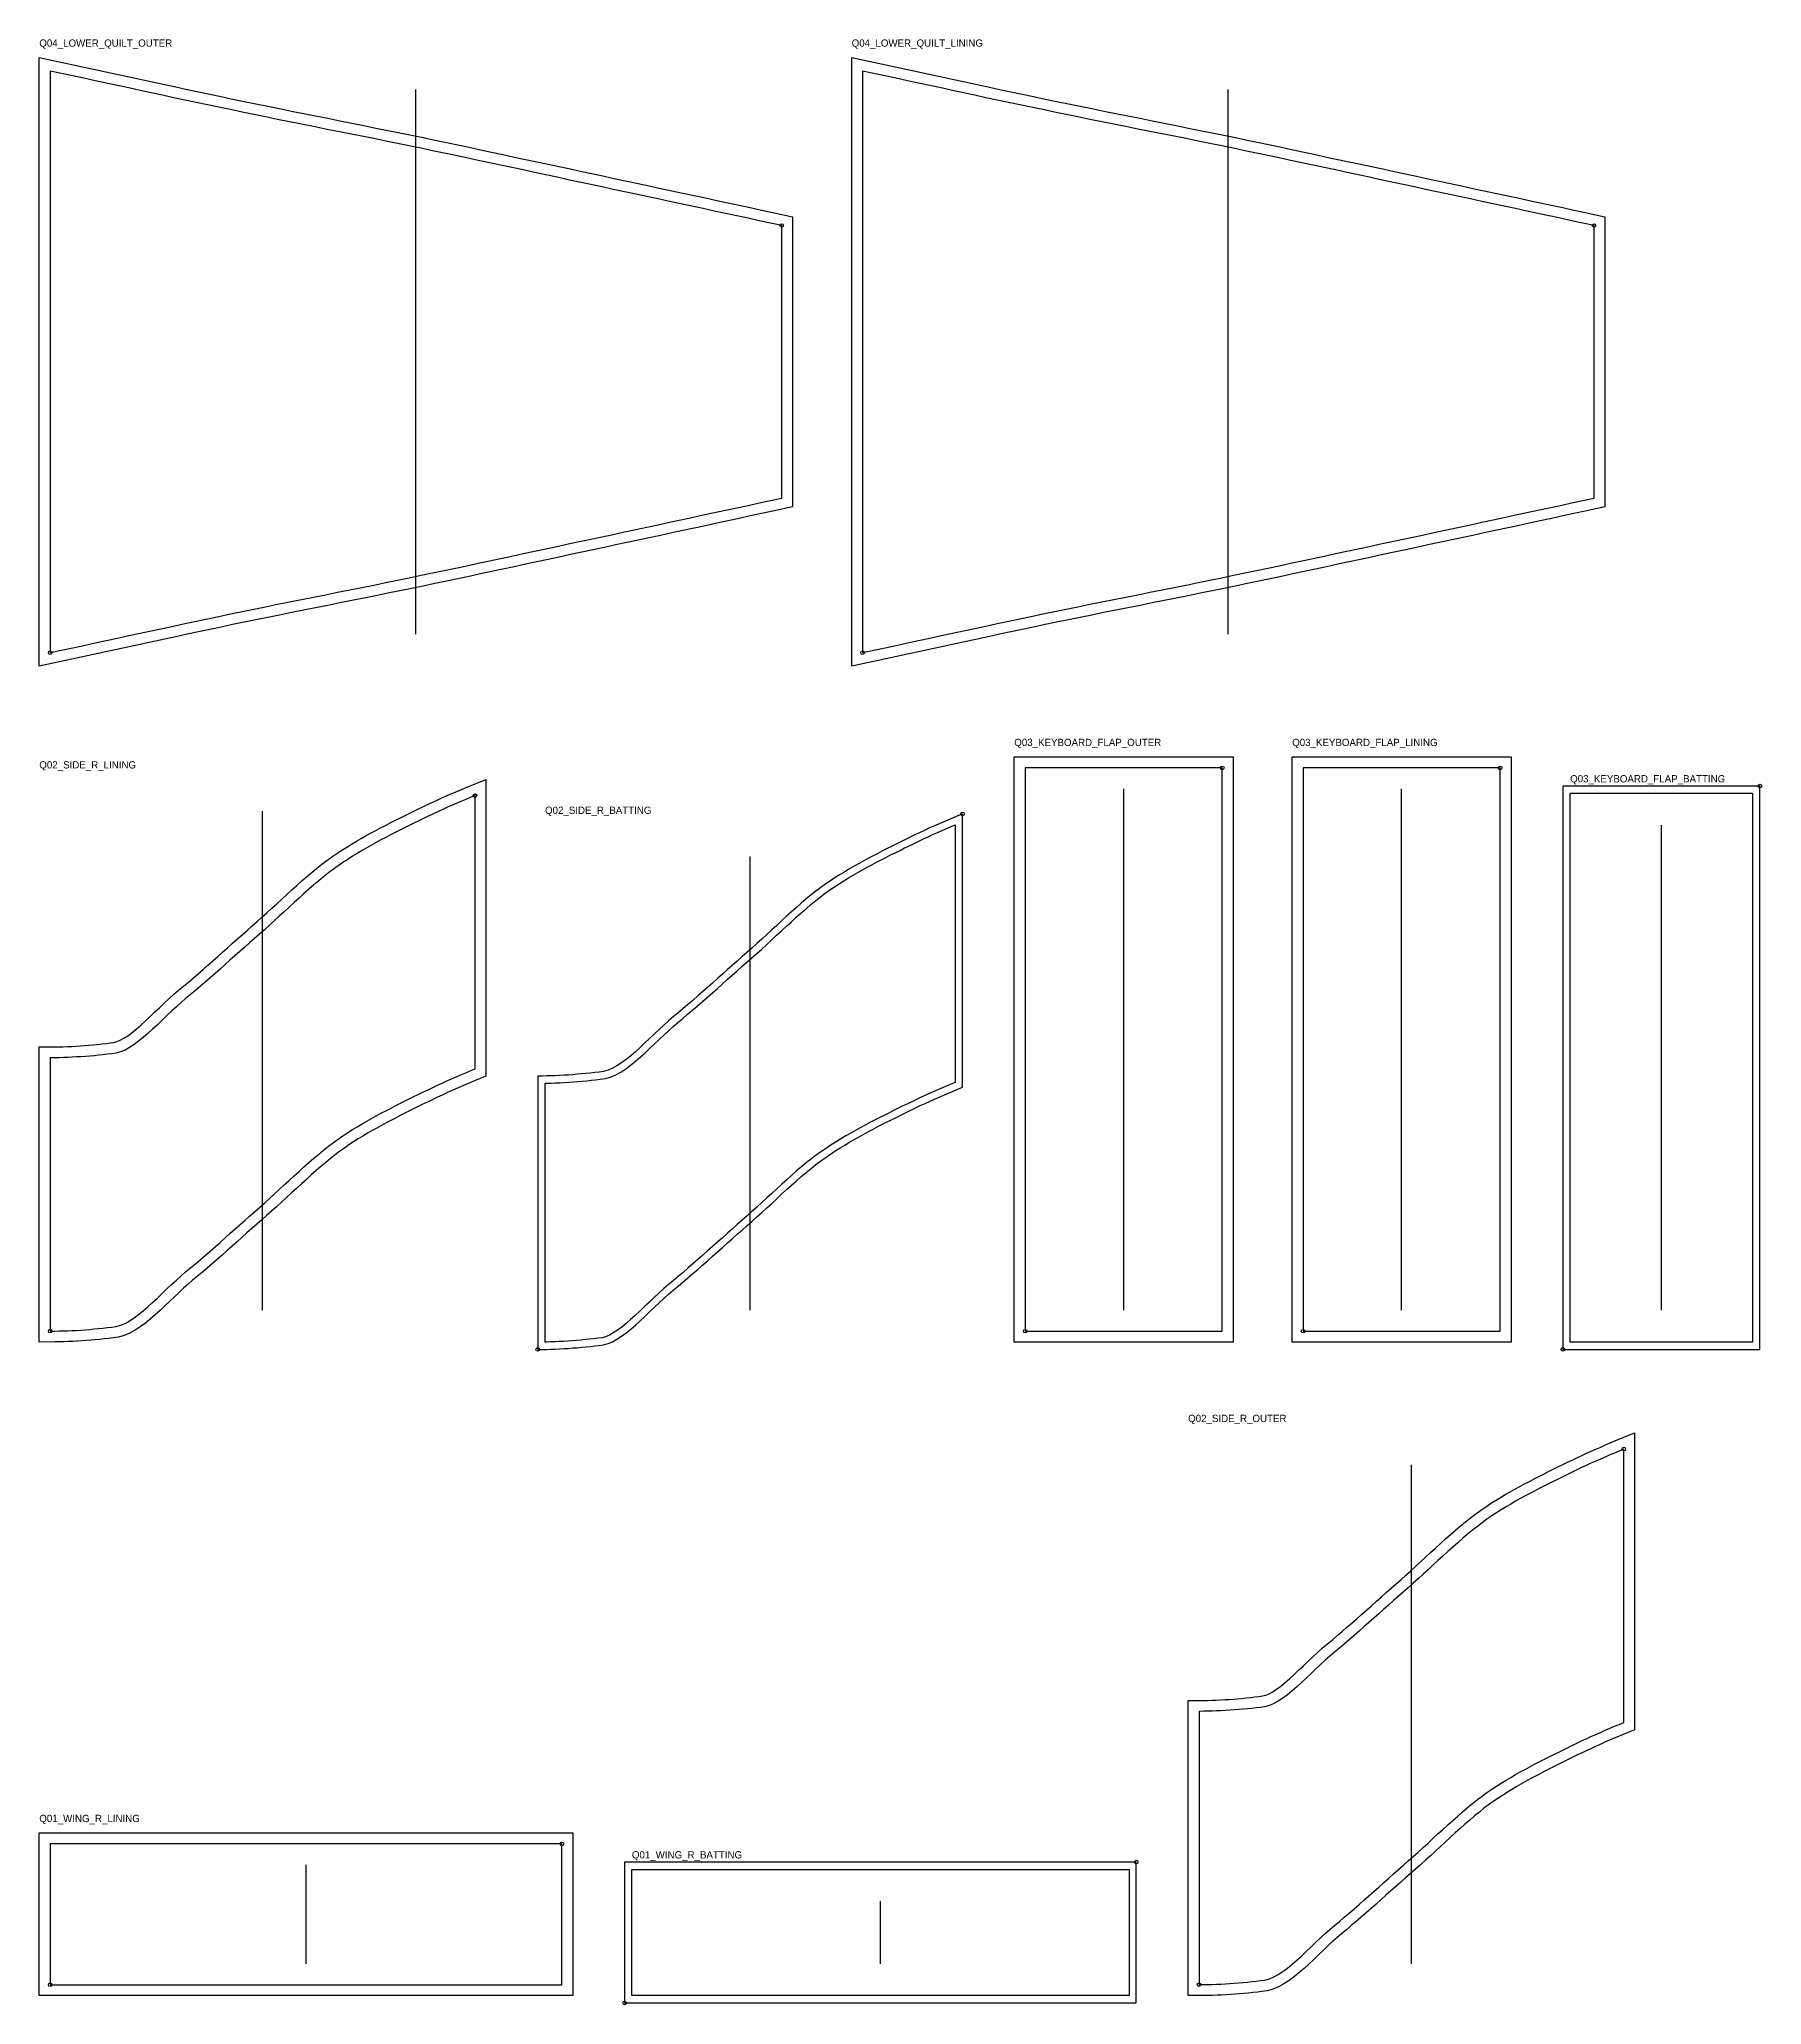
# Model space of a CAD drawing. Header units: millimetres. Extents: x -10 to 2074, y -10 to 7427.
# Drawn here: x 0 to 1895, y 1863 to 4026 of the extents above; entities that cross this region are included whole.
import ezdxf

# ---------------------------------------------------------------- set-up
doc = ezdxf.new("R2010")
doc.units = ezdxf.units.MM
for name, color, linetype in [('CUT', 1, 'Continuous'), ('GRAIN', 3, 'Continuous'), ('NOTCH', 2, 'Continuous'), ('SEAM', 5, 'Continuous'), ('TEXT', 7, 'Continuous')]:
    doc.layers.add(name, color=color, linetype=linetype)

msp = doc.modelspace()

# ---------------------------------------------------------------- texts
at = {"layer": 'TEXT'}
for s, p in [('Q04_LOWER_QUILT_OUTER', (0, 4017.5)), ('Q04_LOWER_QUILT_LINING', (893.8, 4017.5)), ('Q03_KEYBOARD_FLAP_OUTER', (1072.7, 3247.8)), ('Q03_KEYBOARD_FLAP_LINING', (1378.5, 3247.8)), ('Q02_SIDE_R_LINING', (0, 3223.1)), ('Q03_KEYBOARD_FLAP_BATTING', (1684.3, 3207.8)), ('Q02_SIDE_R_BATTING', (556.4, 3173.1)), ('Q02_SIDE_R_OUTER', (1264, 2503.8)), ('Q01_WING_R_LINING', (0, 2063.5)), ('Q01_WING_R_BATTING', (652, 2023.5))]:
    msp.add_text(s, height=8, dxfattribs=at).set_placement(p)

# ---------------------------------------------------------------- linework, layer by layer
at = {"layer": 'CUT'}
for points in [[(0, 3335.8), (0, 4005.5), (138, 3975.8), (150.3, 3973.2), (162.7, 3970.5), (175.1, 3967.9), (187.5, 3965.2), (200.1, 3962.6), (212.7, 3959.9), (225.5, 3957.3), (238.4, 3954.6), (251.4, 3951.9), (264.4, 3949.3), (277.5, 3946.6), (290.8, 3944), (304, 3941.3), (317.3, 3938.7), (330.6, 3936), (343.9, 3933.4), (357.1, 3930.7), (370.3, 3928), (383.5, 3925.4), (396.5, 3922.7), (409.5, 3920.1), (422.4, 3917.4), (435.2, 3914.7), (447.9, 3912.1), (460.4, 3909.4), (472.9, 3906.8), (485.3, 3904.1), (497.7, 3901.5), (510.1, 3898.8), (522.5, 3896.1), (534.9, 3893.5), (547.3, 3890.8), (559.7, 3888.2), (572.1, 3885.5), (584.5, 3882.9), (596.9, 3880.2), (609.3, 3877.5), (621.6, 3874.9), (634, 3872.2), (646.4, 3869.6), (658.8, 3866.9), (671.1, 3864.3), (683.5, 3861.6), (695.8, 3859), (708.2, 3856.3), (720.6, 3853.6), (732.9, 3851), (745.3, 3848.3), (757.6, 3845.7), (770, 3843), (782.3, 3840.4), (794.6, 3837.7), (807, 3835), (828.8, 3830.3), (828.8, 3511), (807, 3506.3), (794.6, 3503.6), (782.3, 3501), (770, 3498.3), (757.6, 3495.6), (745.3, 3493), (732.9, 3490.3), (720.6, 3487.7), (708.2, 3485), (695.8, 3482.4), (683.5, 3479.7), (671.1, 3477), (658.8, 3474.4), (646.4, 3471.7), (634, 3469.1), (621.6, 3466.4), (609.3, 3463.8), (596.9, 3461.1), (584.5, 3458.5), (572.1, 3455.8), (559.7, 3453.1), (547.3, 3450.5), (534.9, 3447.8), (522.5, 3445.2), (510.1, 3442.5), (497.7, 3439.9), (485.3, 3437.2), (472.9, 3434.5), (460.4, 3431.9), (447.9, 3429.2), (435.2, 3426.6), (422.4, 3423.9), (409.5, 3421.2), (396.5, 3418.6), (383.5, 3415.9), (370.3, 3413.3), (357.1, 3410.6), (343.8, 3408), (330.6, 3405.3), (317.3, 3402.6), (304, 3400), (290.8, 3397.3), (277.5, 3394.7), (264.4, 3392), (251.4, 3389.4), (238.4, 3386.7), (225.5, 3384.1), (212.7, 3381.4), (200.1, 3378.8), (187.5, 3376.1), (175.1, 3373.5), (162.7, 3370.8), (150.3, 3368.1), (138, 3365.5)], [(893.8, 3335.8), (893.8, 4005.5), (1031.8, 3975.8), (1044.1, 3973.2), (1056.5, 3970.5), (1068.9, 3967.9), (1081.3, 3965.2), (1093.9, 3962.6), (1106.6, 3959.9), (1119.3, 3957.3), (1132.2, 3954.6), (1145.2, 3951.9), (1158.2, 3949.3), (1171.4, 3946.6), (1184.6, 3944), (1197.8, 3941.3), (1211.1, 3938.7), (1224.4, 3936), (1237.7, 3933.4), (1250.9, 3930.7), (1264.1, 3928), (1277.3, 3925.4), (1290.3, 3922.7), (1303.3, 3920.1), (1316.2, 3917.4), (1329, 3914.7), (1341.7, 3912.1), (1354.3, 3909.4), (1366.7, 3906.8), (1379.2, 3904.1), (1391.6, 3901.5), (1404, 3898.8), (1416.4, 3896.1), (1428.8, 3893.5), (1441.1, 3890.8), (1453.5, 3888.2), (1465.9, 3885.5), (1478.3, 3882.9), (1490.7, 3880.2), (1503.1, 3877.5), (1515.4, 3874.9), (1527.8, 3872.2), (1540.2, 3869.6), (1552.6, 3866.9), (1564.9, 3864.3), (1577.3, 3861.6), (1589.7, 3859), (1602, 3856.3), (1614.4, 3853.6), (1626.7, 3851), (1639.1, 3848.3), (1651.4, 3845.7), (1663.8, 3843), (1676.1, 3840.4), (1688.5, 3837.7), (1700.8, 3835), (1722.6, 3830.3), (1722.6, 3511), (1700.8, 3506.3), (1688.5, 3503.6), (1676.1, 3501), (1663.8, 3498.3), (1651.4, 3495.6), (1639.1, 3493), (1626.7, 3490.3), (1614.4, 3487.7), (1602, 3485), (1589.7, 3482.4), (1577.3, 3479.7), (1564.9, 3477), (1552.6, 3474.4), (1540.2, 3471.7), (1527.8, 3469.1), (1515.4, 3466.4), (1503.1, 3463.8), (1490.7, 3461.1), (1478.3, 3458.5), (1465.9, 3455.8), (1453.5, 3453.1), (1441.1, 3450.5), (1428.8, 3447.8), (1416.4, 3445.2), (1404, 3442.5), (1391.6, 3439.9), (1379.2, 3437.2), (1366.7, 3434.5), (1354.3, 3431.9), (1341.7, 3429.2), (1329, 3426.6), (1316.2, 3423.9), (1303.3, 3421.2), (1290.3, 3418.6), (1277.3, 3415.9), (1264.1, 3413.3), (1250.9, 3410.6), (1237.7, 3408), (1224.4, 3405.3), (1211.1, 3402.6), (1197.8, 3400), (1184.6, 3397.3), (1171.4, 3394.7), (1158.2, 3392), (1145.2, 3389.4), (1132.2, 3386.7), (1119.3, 3384.1), (1106.6, 3381.4), (1093.9, 3378.8), (1081.3, 3376.1), (1068.9, 3373.5), (1056.5, 3370.8), (1044.1, 3368.1), (1031.8, 3365.5)], [(1072.7, 2591.8), (1072.7, 3235.8), (1313.5, 3235.8), (1313.5, 2591.8)], [(1378.5, 2591.8), (1378.5, 3235.8), (1619.3, 3235.8), (1619.3, 2591.8)], [(0, 2591.8), (0, 2916.6), (16.7, 2916.7), (21.4, 2916.8), (26.1, 2916.9), (30.9, 2917.1), (35.6, 2917.3), (40.3, 2917.6), (45, 2917.9), (49.8, 2918.2), (54.5, 2918.6), (59.3, 2919), (64, 2919.4), (68.8, 2919.9), (73.5, 2920.4), (78.2, 2921), (82, 2921.5), (85.4, 2922.5), (89.1, 2924), (93.1, 2926.2), (97.4, 2929), (102, 2932.4), (106.7, 2936.3), (111.6, 2940.5), (116.6, 2945), (121.7, 2949.8), (126.8, 2954.8), (132.1, 2959.8), (137.3, 2964.8), (142.7, 2969.8), (148, 2974.6), (153.3, 2979.1), (158.7, 2983.5), (164, 2988), (169.4, 2992.5), (174.7, 2997.1), (180.1, 3001.8), (185.5, 3006.6), (190.9, 3011.3), (196.3, 3016.1), (201.7, 3021), (207.1, 3025.8), (212.6, 3030.7), (218, 3035.5), (223.5, 3040.3), (228.9, 3045.1), (234.3, 3049.8), (239.7, 3054.6), (245, 3059.4), (250.4, 3064.3), (255.8, 3069.3), (261.3, 3074.3), (266.8, 3079.4), (272.2, 3084.4), (277.7, 3089.4), (283.2, 3094.4), (288.7, 3099.3), (294.2, 3104.1), (299.8, 3108.8), (305.3, 3113.3), (310.8, 3117.7), (316.4, 3122), (321.9, 3125.9), (327.4, 3129.7), (332.8, 3133.2), (338.2, 3136.6), (343.6, 3139.9), (349, 3143.1), (354.3, 3146.2), (359.6, 3149.2), (365, 3152.2), (370.2, 3155), (375.5, 3157.8), (380.8, 3160.5), (386, 3163.2), (391.3, 3165.9), (396.5, 3168.5), (401.7, 3171.1), (406.9, 3173.6), (412.1, 3176.2), (417.3, 3178.8), (422.6, 3181.3), (427.8, 3183.8), (433.1, 3186.2), (438.3, 3188.6), (443.5, 3191), (448.7, 3193.3), (454, 3195.6), (459.2, 3197.9), (464.4, 3200.1), (469.7, 3202.2), (491.4, 3211.1), (491.4, 2884.3), (478.8, 2879.2), (473.7, 2877.1), (468.6, 2874.9), (463.5, 2872.8), (458.4, 2870.5), (453.3, 2868.3), (448.2, 2866), (443.1, 2863.6), (438, 2861.2), (432.9, 2858.8), (427.8, 2856.4), (422.7, 2853.9), (417.5, 2851.3), (412.4, 2848.7), (407.2, 2846.2), (402.1, 2843.6), (396.9, 2841), (391.8, 2838.4), (386.7, 2835.7), (381.5, 2833), (376.4, 2830.3), (371.3, 2827.4), (366.2, 2824.6), (361.1, 2821.6), (356, 2818.6), (350.9, 2815.4), (345.8, 2812.2), (340.7, 2808.9), (335.7, 2805.4), (330.6, 2801.8), (325.5, 2797.9), (320.4, 2793.9), (315.2, 2789.6), (309.9, 2785.1), (304.6, 2780.5), (299.2, 2775.7), (293.9, 2770.8), (288.5, 2765.9), (283, 2760.9), (277.6, 2755.9), (272.1, 2750.8), (266.6, 2745.8), (261.1, 2740.8), (255.6, 2735.8), (250.1, 2731), (244.7, 2726.2), (239.3, 2721.5), (233.9, 2716.7), (228.5, 2711.9), (223.1, 2707.1), (217.7, 2702.2), (212.3, 2697.4), (206.8, 2692.6), (201.4, 2687.7), (195.9, 2682.9), (190.5, 2678.2), (185, 2673.5), (179.6, 2668.8), (174.1, 2664.2), (168.7, 2659.8), (163.8, 2655.6), (158.8, 2651.2), (153.8, 2646.5), (148.6, 2641.6), (143.4, 2636.6), (138.2, 2631.6), (132.9, 2626.6), (127.5, 2621.7), (122.1, 2617), (116.7, 2612.6), (111.1, 2608.5), (105.4, 2604.8), (99.5, 2601.6), (93.4, 2599), (87, 2597.2), (81.2, 2596.3), (76.2, 2595.8), (71.3, 2595.2), (66.4, 2594.7), (61.4, 2594.2), (56.5, 2593.8), (51.6, 2593.4), (46.6, 2593.1), (41.7, 2592.8), (36.8, 2592.5), (31.8, 2592.3), (26.9, 2592.1), (21.9, 2592), (17, 2591.9)], [(1684.3, 2591.8), (1684.3, 3195.8), (1885.1, 3195.8), (1885.1, 2591.8)], [(556.4, 2591.8), (556.4, 2876.6), (558.2, 2876.7), (563.1, 2876.8), (568, 2877), (572.9, 2877.2), (577.8, 2877.4), (582.7, 2877.8), (587.6, 2878.1), (592.5, 2878.5), (597.4, 2878.9), (602.3, 2879.4), (607.2, 2879.9), (612.1, 2880.4), (617.1, 2881), (622.6, 2881.8), (628.4, 2883.4), (634.2, 2885.9), (639.7, 2888.9), (645.2, 2892.5), (650.6, 2896.5), (655.9, 2900.8), (661.2, 2905.4), (666.5, 2910.2), (671.8, 2915.2), (677, 2920.2), (682.2, 2925.2), (687.4, 2930.1), (692.5, 2934.8), (697.5, 2939.3), (702.5, 2943.6), (707.9, 2948), (713.3, 2952.6), (718.8, 2957.2), (724.2, 2961.9), (729.6, 2966.6), (735.1, 2971.4), (740.5, 2976.2), (746, 2981.1), (751.4, 2985.9), (756.8, 2990.8), (762.2, 2995.6), (767.7, 3000.4), (773.1, 3005.2), (778.5, 3009.9), (783.9, 3014.7), (789.3, 3019.5), (794.8, 3024.4), (800.3, 3029.4), (805.8, 3034.4), (811.2, 3039.5), (816.7, 3044.5), (822.1, 3049.5), (827.5, 3054.5), (832.9, 3059.4), (838.3, 3064.1), (843.6, 3068.8), (849, 3073.3), (854.2, 3077.7), (859.4, 3081.8), (864.6, 3085.7), (869.8, 3089.4), (874.9, 3092.9), (880, 3096.3), (885.2, 3099.5), (890.3, 3102.7), (895.5, 3105.8), (900.6, 3108.7), (905.7, 3111.6), (910.9, 3114.5), (916, 3117.2), (921.2, 3119.9), (926.3, 3122.6), (931.5, 3125.3), (936.6, 3127.9), (941.8, 3130.4), (947, 3133), (952.1, 3135.6), (957.3, 3138.1), (962.4, 3140.6), (967.6, 3143.1), (972.7, 3145.5), (977.8, 3147.9), (982.9, 3150.3), (988.1, 3152.6), (993.2, 3154.9), (998.3, 3157.1), (1003.4, 3159.3), (1007.7, 3161.1), (1007.7, 2877.6), (1007.5, 2877.6), (1002.3, 2875.4), (997.1, 2873.2), (991.9, 2871), (986.7, 2868.7), (981.5, 2866.4), (976.3, 2864), (971.1, 2861.6), (965.9, 2859.2), (960.7, 2856.7), (955.5, 2854.2), (950.2, 2851.7), (945, 2849.1), (939.8, 2846.5), (934.6, 2843.9), (929.4, 2841.3), (924.2, 2838.7), (919, 2836), (913.7, 2833.3), (908.5, 2830.5), (903.2, 2827.7), (898, 2824.8), (892.7, 2821.8), (887.4, 2818.7), (882, 2815.5), (876.7, 2812.3), (871.4, 2808.9), (866, 2805.4), (860.6, 2801.7), (855.1, 2797.8), (849.6, 2793.6), (844.2, 2789.3), (838.7, 2784.8), (833.2, 2780.1), (827.7, 2775.3), (822.3, 2770.4), (816.8, 2765.5), (811.3, 2760.5), (805.8, 2755.5), (800.4, 2750.4), (794.9, 2745.4), (789.5, 2740.4), (784.1, 2735.5), (778.7, 2730.6), (773.3, 2725.9), (767.9, 2721.1), (762.5, 2716.4), (757, 2711.5), (751.6, 2706.7), (746.2, 2701.9), (740.7, 2697), (735.3, 2692.2), (729.9, 2687.4), (724.5, 2682.6), (719.1, 2677.8), (713.7, 2673.1), (708.4, 2668.5), (703, 2663.9), (697.7, 2659.5), (692.3, 2655), (687, 2650.6), (681.7, 2645.8), (676.4, 2640.9), (671.2, 2635.9), (666, 2630.9), (660.8, 2626), (655.7, 2621.1), (650.6, 2616.5), (645.6, 2612.2), (640.8, 2608.3), (636, 2604.8), (631.5, 2601.8), (627.2, 2599.5), (623.1, 2597.7), (619.2, 2596.6), (615, 2596), (610.3, 2595.5), (605.5, 2595), (600.8, 2594.5), (596, 2594), (591.2, 2593.6), (586.4, 2593.2), (581.7, 2592.9), (576.9, 2592.6), (572.1, 2592.3), (567.4, 2592.1), (562.6, 2591.9), (557.9, 2591.8)], [(1264, 1872.5), (1264, 2197.4), (1280.7, 2197.5), (1285.4, 2197.5), (1290.1, 2197.7), (1294.8, 2197.8), (1299.6, 2198), (1304.3, 2198.3), (1309, 2198.6), (1313.8, 2198.9), (1318.5, 2199.3), (1323.2, 2199.7), (1328, 2200.2), (1332.7, 2200.7), (1337.5, 2201.2), (1342.1, 2201.7), (1346, 2202.3), (1349.4, 2203.2), (1353, 2204.8), (1357.1, 2207), (1361.4, 2209.8), (1365.9, 2213.1), (1370.7, 2217), (1375.6, 2221.2), (1380.6, 2225.8), (1385.6, 2230.6), (1390.8, 2235.5), (1396, 2240.5), (1401.3, 2245.5), (1406.6, 2250.5), (1412, 2255.3), (1417.3, 2259.8), (1422.7, 2264.2), (1428, 2268.7), (1433.4, 2273.3), (1438.7, 2277.9), (1444.1, 2282.6), (1449.5, 2287.3), (1454.9, 2292.1), (1460.3, 2296.9), (1465.7, 2301.7), (1471.1, 2306.6), (1476.6, 2311.4), (1482, 2316.2), (1487.4, 2321.1), (1492.9, 2325.9), (1498.3, 2330.6), (1503.6, 2335.3), (1509, 2340.1), (1514.4, 2345), (1519.8, 2350), (1525.3, 2355), (1530.7, 2360.1), (1536.2, 2365.1), (1541.7, 2370.2), (1547.2, 2375.1), (1552.7, 2380), (1558.2, 2384.8), (1563.7, 2389.5), (1569.3, 2394.1), (1574.8, 2398.5), (1580.4, 2402.7), (1585.9, 2406.7), (1591.4, 2410.4), (1596.8, 2414), (1602.2, 2417.4), (1607.6, 2420.7), (1613, 2423.9), (1618.3, 2427), (1623.6, 2430), (1628.9, 2432.9), (1634.2, 2435.8), (1639.5, 2438.5), (1644.8, 2441.3), (1650, 2444), (1655.2, 2446.6), (1660.5, 2449.2), (1665.7, 2451.8), (1670.9, 2454.4), (1676.1, 2457), (1681.3, 2459.5), (1686.6, 2462), (1691.8, 2464.5), (1697, 2467), (1702.3, 2469.4), (1707.5, 2471.7), (1712.7, 2474.1), (1718, 2476.3), (1723.2, 2478.6), (1728.4, 2480.8), (1733.6, 2483), (1755.3, 2491.8), (1755.3, 2165.1), (1742.8, 2159.9), (1737.7, 2157.8), (1732.6, 2155.7), (1727.5, 2153.5), (1722.4, 2151.3), (1717.3, 2149), (1712.2, 2146.7), (1707.1, 2144.3), (1702, 2142), (1696.9, 2139.5), (1691.8, 2137.1), (1686.7, 2134.6), (1681.5, 2132), (1676.4, 2129.5), (1671.2, 2126.9), (1666, 2124.3), (1660.9, 2121.7), (1655.8, 2119.1), (1650.6, 2116.4), (1645.5, 2113.7), (1640.4, 2111), (1635.3, 2108.2), (1630.2, 2105.3), (1625.1, 2102.3), (1620, 2099.3), (1614.9, 2096.2), (1609.8, 2092.9), (1604.7, 2089.6), (1599.7, 2086.2), (1594.6, 2082.5), (1589.5, 2078.7), (1584.4, 2074.6), (1579.1, 2070.3), (1573.9, 2065.8), (1568.6, 2061.2), (1563.2, 2056.4), (1557.8, 2051.6), (1552.4, 2046.6), (1547, 2041.6), (1541.6, 2036.6), (1536.1, 2031.5), (1530.6, 2026.5), (1525.1, 2021.5), (1519.6, 2016.5), (1514.1, 2011.7), (1508.7, 2007), (1503.3, 2002.2), (1497.9, 1997.5), (1492.5, 1992.6), (1487.1, 1987.8), (1481.7, 1983), (1476.2, 1978.1), (1470.8, 1973.3), (1465.3, 1968.5), (1459.9, 1963.7), (1454.4, 1958.9), (1449, 1954.2), (1443.5, 1949.6), (1438.1, 1945), (1432.7, 1940.5), (1427.8, 1936.4), (1422.8, 1931.9), (1417.8, 1927.2), (1412.6, 1922.3), (1407.4, 1917.3), (1402.2, 1912.3), (1396.8, 1907.3), (1391.5, 1902.5), (1386.1, 1897.8), (1380.6, 1893.3), (1375.1, 1889.2), (1369.4, 1885.5), (1363.5, 1882.3), (1357.4, 1879.7), (1351, 1877.9), (1345.2, 1877.1), (1340.2, 1876.5), (1335.3, 1876), (1330.3, 1875.4), (1325.4, 1875), (1320.5, 1874.6), (1315.6, 1874.2), (1310.6, 1873.8), (1305.7, 1873.5), (1300.7, 1873.2), (1295.8, 1873), (1290.8, 1872.8), (1285.9, 1872.7), (1280.9, 1872.6)], [(0, 1872.5), (0, 2051.5), (587, 2051.5), (587, 1872.5)], [(652, 1872.5), (652, 2011.5), (1199, 2011.5), (1199, 1872.5)]]:
    msp.add_lwpolyline(points, close=True, dxfattribs=at)
at = {"layer": 'GRAIN'}
for p, q in [((414.4, 3370.8), (414.4, 3970.5)), ((1308.2, 3370.8), (1308.2, 3970.5)), ((1193.1, 2626.8), (1193.1, 3200.8)), ((1498.9, 2626.8), (1498.9, 3200.8)), ((245.7, 2626.8), (245.7, 3176.1)), ((1784.7, 2626.8), (1784.7, 3160.8)), ((782, 2626.8), (782, 3126.1)), ((1509.7, 1907.5), (1509.7, 2456.8)), ((293.5, 1907.5), (293.5, 2016.5)), ((925.5, 1907.5), (925.5, 1976.5))]:
    msp.add_line(p, q, dxfattribs=at)
at = {"layer": 'NOTCH'}
for centre in [(816.8, 3820.7), (1710.6, 3820.7), (12, 3350.7), (905.8, 3350.7), (1301.5, 3223.8), (1607.3, 3223.8), (1893.1, 3203.8), (479.4, 3193.2), (1015.7, 3173.1), (12, 2603.9), (1084.7, 2603.8), (1390.5, 2603.8), (548.4, 2583.7), (1676.3, 2583.8), (1743.3, 2474), (575, 2039.5), (1207, 2019.5), (12, 1884.5), (1276, 1884.6), (644, 1864.5)]:
    msp.add_circle(centre, 2, dxfattribs=at)
at = {"layer": 'SEAM'}
for points in [[(12, 3350.7), (24.3, 3353.3), (36.7, 3356), (49, 3358.6), (61.4, 3361.3), (73.7, 3363.9), (86.1, 3366.6), (98.4, 3369.3), (110.8, 3371.9), (123.1, 3374.6), (135.4, 3377.2), (147.8, 3379.9), (160.1, 3382.5), (172.6, 3385.2), (185, 3387.8), (197.6, 3390.5), (210.3, 3393.2), (223.1, 3395.8), (236, 3398.5), (249, 3401.1), (262, 3403.8), (275.2, 3406.4), (288.4, 3409.1), (301.6, 3411.8), (314.9, 3414.4), (328.2, 3417.1), (341.5, 3419.7), (354.7, 3422.4), (367.9, 3425), (381.1, 3427.7), (394.1, 3430.3), (407.1, 3433), (420, 3435.7), (432.7, 3438.3), (445.4, 3441), (458, 3443.6), (470.4, 3446.3), (482.8, 3448.9), (495.2, 3451.6), (507.6, 3454.3), (520, 3456.9), (532.4, 3459.6), (544.8, 3462.2), (557.2, 3464.9), (569.6, 3467.5), (582, 3470.2), (594.4, 3472.8), (606.7, 3475.5), (619.1, 3478.2), (631.5, 3480.8), (643.9, 3483.5), (656.2, 3486.1), (668.6, 3488.8), (681, 3491.4), (693.3, 3494.1), (705.7, 3496.8), (718, 3499.4), (730.4, 3502.1), (742.7, 3504.7), (755.1, 3507.4), (767.4, 3510), (779.8, 3512.7), (792.1, 3515.3), (804.5, 3518), (816.8, 3520.7), (816.8, 3820.7), (804.5, 3823.3), (792.1, 3826), (779.8, 3828.6), (767.4, 3831.3), (755.1, 3833.9), (742.7, 3836.6), (730.4, 3839.3), (718, 3841.9), (705.7, 3844.6), (693.3, 3847.2), (681, 3849.9), (668.6, 3852.5), (656.2, 3855.2), (643.9, 3857.8), (631.5, 3860.5), (619.1, 3863.2), (606.7, 3865.8), (594.4, 3868.5), (582, 3871.1), (569.6, 3873.8), (557.2, 3876.4), (544.8, 3879.1), (532.4, 3881.8), (520, 3884.4), (507.6, 3887.1), (495.2, 3889.7), (482.8, 3892.4), (470.4, 3895), (458, 3897.7), (445.4, 3900.3), (432.7, 3903), (420, 3905.7), (407.1, 3908.3), (394.1, 3911), (381.1, 3913.6), (367.9, 3916.3), (354.7, 3918.9), (341.5, 3921.6), (328.2, 3924.3), (314.9, 3926.9), (301.6, 3929.6), (288.4, 3932.2), (275.2, 3934.9), (262, 3937.5), (249, 3940.2), (236, 3942.8), (223.1, 3945.5), (210.3, 3948.2), (197.6, 3950.8), (185, 3953.5), (172.6, 3956.1), (160.1, 3958.8), (147.8, 3961.4), (135.4, 3964.1), (123.1, 3966.8), (110.8, 3969.4), (98.4, 3972.1), (86.1, 3974.7), (73.7, 3977.4), (61.4, 3980), (49, 3982.7), (36.7, 3985.3), (24.3, 3988), (12, 3990.7)], [(905.8, 3350.7), (918.2, 3353.3), (930.5, 3356), (942.8, 3358.6), (955.2, 3361.3), (967.5, 3363.9), (979.9, 3366.6), (992.2, 3369.3), (1004.6, 3371.9), (1016.9, 3374.6), (1029.2, 3377.2), (1041.6, 3379.9), (1054, 3382.5), (1066.4, 3385.2), (1078.9, 3387.8), (1091.4, 3390.5), (1104.1, 3393.2), (1116.9, 3395.8), (1129.8, 3398.5), (1142.8, 3401.1), (1155.8, 3403.8), (1169, 3406.4), (1182.2, 3409.1), (1195.5, 3411.8), (1208.7, 3414.4), (1222, 3417.1), (1235.3, 3419.7), (1248.6, 3422.4), (1261.8, 3425), (1274.9, 3427.7), (1287.9, 3430.3), (1300.9, 3433), (1313.8, 3435.7), (1326.5, 3438.3), (1339.2, 3441), (1351.8, 3443.6), (1364.2, 3446.3), (1376.6, 3448.9), (1389, 3451.6), (1401.4, 3454.3), (1413.8, 3456.9), (1426.2, 3459.6), (1438.6, 3462.2), (1451, 3464.9), (1463.4, 3467.5), (1475.8, 3470.2), (1488.2, 3472.8), (1500.6, 3475.5), (1512.9, 3478.2), (1525.3, 3480.8), (1537.7, 3483.5), (1550, 3486.1), (1562.4, 3488.8), (1574.8, 3491.4), (1587.1, 3494.1), (1599.5, 3496.8), (1611.8, 3499.4), (1624.2, 3502.1), (1636.5, 3504.7), (1648.9, 3507.4), (1661.2, 3510), (1673.6, 3512.7), (1685.9, 3515.3), (1698.3, 3518), (1710.6, 3520.7), (1710.6, 3820.7), (1698.3, 3823.3), (1685.9, 3826), (1673.6, 3828.6), (1661.2, 3831.3), (1648.9, 3833.9), (1636.5, 3836.6), (1624.2, 3839.3), (1611.8, 3841.9), (1599.5, 3844.6), (1587.1, 3847.2), (1574.8, 3849.9), (1562.4, 3852.5), (1550, 3855.2), (1537.7, 3857.8), (1525.3, 3860.5), (1512.9, 3863.2), (1500.6, 3865.8), (1488.2, 3868.5), (1475.8, 3871.1), (1463.4, 3873.8), (1451, 3876.4), (1438.6, 3879.1), (1426.2, 3881.8), (1413.8, 3884.4), (1401.4, 3887.1), (1389, 3889.7), (1376.6, 3892.4), (1364.2, 3895), (1351.8, 3897.7), (1339.2, 3900.3), (1326.5, 3903), (1313.8, 3905.7), (1300.9, 3908.3), (1287.9, 3911), (1274.9, 3913.6), (1261.8, 3916.3), (1248.6, 3918.9), (1235.3, 3921.6), (1222, 3924.3), (1208.7, 3926.9), (1195.5, 3929.6), (1182.2, 3932.2), (1169, 3934.9), (1155.8, 3937.5), (1142.8, 3940.2), (1129.8, 3942.8), (1116.9, 3945.5), (1104.1, 3948.2), (1091.4, 3950.8), (1078.9, 3953.5), (1066.4, 3956.1), (1054, 3958.8), (1041.6, 3961.4), (1029.2, 3964.1), (1016.9, 3966.8), (1004.6, 3969.4), (992.2, 3972.1), (979.9, 3974.7), (967.5, 3977.4), (955.2, 3980), (942.8, 3982.7), (930.5, 3985.3), (918.2, 3988), (905.8, 3990.7)], [(1084.7, 2603.8), (1089, 2603.8), (1093.2, 2603.8), (1097.5, 2603.8), (1101.7, 2603.8), (1105.9, 2603.8), (1110.2, 2603.8), (1114.4, 2603.8), (1118.5, 2603.8), (1122.7, 2603.8), (1126.8, 2603.8), (1131, 2603.8), (1135.1, 2603.8), (1139.2, 2603.8), (1143.3, 2603.8), (1147.3, 2603.8), (1151.4, 2603.8), (1155.4, 2603.8), (1159.4, 2603.8), (1163.5, 2603.8), (1167.5, 2603.8), (1171.6, 2603.8), (1175.6, 2603.8), (1179.6, 2603.8), (1183.7, 2603.8), (1187.7, 2603.8), (1191.7, 2603.8), (1195.7, 2603.8), (1199.7, 2603.8), (1203.7, 2603.8), (1207.7, 2603.8), (1211.7, 2603.8), (1215.6, 2603.8), (1219.6, 2603.8), (1223.5, 2603.8), (1227.5, 2603.8), (1231.4, 2603.8), (1235.3, 2603.8), (1239.2, 2603.8), (1243.1, 2603.8), (1247, 2603.8), (1250.9, 2603.8), (1254.8, 2603.8), (1258.7, 2603.8), (1262.6, 2603.8), (1266.5, 2603.8), (1270.4, 2603.8), (1274.3, 2603.8), (1278.2, 2603.8), (1282.1, 2603.8), (1285.9, 2603.8), (1289.8, 2603.8), (1293.7, 2603.8), (1297.6, 2603.8), (1301.5, 2603.8), (1301.5, 3223.8), (1297.6, 3223.8), (1293.7, 3223.8), (1289.8, 3223.8), (1285.9, 3223.8), (1282.1, 3223.8), (1278.2, 3223.8), (1274.3, 3223.8), (1270.4, 3223.8), (1266.5, 3223.8), (1262.6, 3223.8), (1258.7, 3223.8), (1254.8, 3223.8), (1250.9, 3223.8), (1247, 3223.8), (1243.1, 3223.8), (1239.2, 3223.8), (1235.3, 3223.8), (1231.4, 3223.8), (1227.5, 3223.8), (1223.5, 3223.8), (1219.6, 3223.8), (1215.6, 3223.8), (1211.7, 3223.8), (1207.7, 3223.8), (1203.7, 3223.8), (1199.7, 3223.8), (1195.7, 3223.8), (1191.7, 3223.8), (1187.7, 3223.8), (1183.7, 3223.8), (1179.6, 3223.8), (1175.6, 3223.8), (1171.6, 3223.8), (1167.5, 3223.8), (1163.5, 3223.8), (1159.4, 3223.8), (1155.4, 3223.8), (1151.4, 3223.8), (1147.3, 3223.8), (1143.3, 3223.8), (1139.2, 3223.8), (1135.1, 3223.8), (1131, 3223.8), (1126.8, 3223.8), (1122.7, 3223.8), (1118.5, 3223.8), (1114.4, 3223.8), (1110.2, 3223.8), (1105.9, 3223.8), (1101.7, 3223.8), (1097.5, 3223.8), (1093.2, 3223.8), (1089, 3223.8), (1084.7, 3223.8)], [(1390.5, 2603.8), (1394.8, 2603.8), (1399, 2603.8), (1403.3, 2603.8), (1407.5, 2603.8), (1411.7, 2603.8), (1415.9, 2603.8), (1420.1, 2603.8), (1424.3, 2603.8), (1428.5, 2603.8), (1432.6, 2603.8), (1436.8, 2603.8), (1440.9, 2603.8), (1445, 2603.8), (1449, 2603.8), (1453.1, 2603.8), (1457.1, 2603.8), (1461.2, 2603.8), (1465.2, 2603.8), (1469.3, 2603.8), (1473.3, 2603.8), (1477.3, 2603.8), (1481.4, 2603.8), (1485.4, 2603.8), (1489.4, 2603.8), (1493.5, 2603.8), (1497.5, 2603.8), (1501.5, 2603.8), (1505.5, 2603.8), (1509.5, 2603.8), (1513.5, 2603.8), (1517.4, 2603.8), (1521.4, 2603.8), (1525.4, 2603.8), (1529.3, 2603.8), (1533.3, 2603.8), (1537.2, 2603.8), (1541.1, 2603.8), (1545, 2603.8), (1548.9, 2603.8), (1552.8, 2603.8), (1556.7, 2603.8), (1560.6, 2603.8), (1564.5, 2603.8), (1568.4, 2603.8), (1572.3, 2603.8), (1576.2, 2603.8), (1580.1, 2603.8), (1583.9, 2603.8), (1587.8, 2603.8), (1591.7, 2603.8), (1595.6, 2603.8), (1599.5, 2603.8), (1603.4, 2603.8), (1607.3, 2603.8), (1607.3, 3223.8), (1603.4, 3223.8), (1599.5, 3223.8), (1595.6, 3223.8), (1591.7, 3223.8), (1587.8, 3223.8), (1583.9, 3223.8), (1580.1, 3223.8), (1576.2, 3223.8), (1572.3, 3223.8), (1568.4, 3223.8), (1564.5, 3223.8), (1560.6, 3223.8), (1556.7, 3223.8), (1552.8, 3223.8), (1548.9, 3223.8), (1545, 3223.8), (1541.1, 3223.8), (1537.2, 3223.8), (1533.3, 3223.8), (1529.3, 3223.8), (1525.4, 3223.8), (1521.4, 3223.8), (1517.4, 3223.8), (1513.5, 3223.8), (1509.5, 3223.8), (1505.5, 3223.8), (1501.5, 3223.8), (1497.5, 3223.8), (1493.5, 3223.8), (1489.4, 3223.8), (1485.4, 3223.8), (1481.4, 3223.8), (1477.3, 3223.8), (1473.3, 3223.8), (1469.3, 3223.8), (1465.2, 3223.8), (1461.2, 3223.8), (1457.1, 3223.8), (1453.1, 3223.8), (1449, 3223.8), (1445, 3223.8), (1440.9, 3223.8), (1436.8, 3223.8), (1432.6, 3223.8), (1428.5, 3223.8), (1424.3, 3223.8), (1420.1, 3223.8), (1415.9, 3223.8), (1411.7, 3223.8), (1407.5, 3223.8), (1403.3, 3223.8), (1399, 3223.8), (1394.8, 3223.8), (1390.5, 3223.8)], [(1676.3, 2583.8), (1680.5, 2583.8), (1684.8, 2583.8), (1689, 2583.8), (1693.3, 2583.8), (1697.5, 2583.8), (1701.7, 2583.8), (1705.9, 2583.8), (1710.1, 2583.8), (1714.3, 2583.8), (1718.4, 2583.8), (1722.5, 2583.8), (1726.6, 2583.8), (1730.7, 2583.8), (1734.8, 2583.8), (1738.9, 2583.8), (1742.9, 2583.8), (1746.9, 2583.8), (1751, 2583.8), (1755, 2583.8), (1759.1, 2583.8), (1763.1, 2583.8), (1767.1, 2583.8), (1771.2, 2583.8), (1775.2, 2583.8), (1779.2, 2583.8), (1783.3, 2583.8), (1787.3, 2583.8), (1791.3, 2583.8), (1795.3, 2583.8), (1799.2, 2583.8), (1803.2, 2583.8), (1807.2, 2583.8), (1811.1, 2583.8), (1815.1, 2583.8), (1819, 2583.8), (1823, 2583.8), (1826.9, 2583.8), (1830.8, 2583.8), (1834.7, 2583.8), (1838.6, 2583.8), (1842.5, 2583.8), (1846.4, 2583.8), (1850.3, 2583.8), (1854.2, 2583.8), (1858.1, 2583.8), (1861.9, 2583.8), (1865.8, 2583.8), (1869.7, 2583.8), (1873.6, 2583.8), (1877.5, 2583.8), (1881.4, 2583.8), (1885.3, 2583.8), (1889.2, 2583.8), (1893.1, 2583.8), (1893.1, 3203.8), (1889.2, 3203.8), (1885.3, 3203.8), (1881.4, 3203.8), (1877.5, 3203.8), (1873.6, 3203.8), (1869.7, 3203.8), (1865.8, 3203.8), (1861.9, 3203.8), (1858.1, 3203.8), (1854.2, 3203.8), (1850.3, 3203.8), (1846.4, 3203.8), (1842.5, 3203.8), (1838.6, 3203.8), (1834.7, 3203.8), (1830.8, 3203.8), (1826.9, 3203.8), (1823, 3203.8), (1819, 3203.8), (1815.1, 3203.8), (1811.1, 3203.8), (1807.2, 3203.8), (1803.2, 3203.8), (1799.2, 3203.8), (1795.3, 3203.8), (1791.3, 3203.8), (1787.3, 3203.8), (1783.3, 3203.8), (1779.2, 3203.8), (1775.2, 3203.8), (1771.2, 3203.8), (1767.1, 3203.8), (1763.1, 3203.8), (1759.1, 3203.8), (1755, 3203.8), (1751, 3203.8), (1746.9, 3203.8), (1742.9, 3203.8), (1738.9, 3203.8), (1734.8, 3203.8), (1730.7, 3203.8), (1726.6, 3203.8), (1722.5, 3203.8), (1718.4, 3203.8), (1714.3, 3203.8), (1710.1, 3203.8), (1705.9, 3203.8), (1701.7, 3203.8), (1697.5, 3203.8), (1693.3, 3203.8), (1689, 3203.8), (1684.8, 3203.8), (1680.5, 3203.8), (1676.3, 3203.8)], [(12, 2603.9), (16.8, 2603.9), (21.7, 2604), (26.5, 2604.1), (31.3, 2604.3), (36.2, 2604.5), (41, 2604.7), (45.8, 2605), (50.7, 2605.4), (55.5, 2605.8), (60.3, 2606.2), (65.2, 2606.7), (70, 2607.2), (74.9, 2607.7), (79.7, 2608.2), (84.5, 2608.9), (89.4, 2610.3), (94.3, 2612.4), (99.3, 2615.1), (104.3, 2618.4), (109.3, 2622.1), (114.4, 2626.2), (119.5, 2630.7), (124.7, 2635.4), (129.9, 2640.3), (135.1, 2645.3), (140.4, 2650.3), (145.6, 2655.2), (150.8, 2660.1), (155.9, 2664.7), (161, 2669), (166.4, 2673.5), (171.8, 2678), (177.2, 2682.6), (182.6, 2687.2), (188, 2692), (193.4, 2696.7), (198.8, 2701.5), (204.3, 2706.4), (209.7, 2711.2), (215.1, 2716), (220.6, 2720.9), (226, 2725.7), (231.4, 2730.5), (236.8, 2735.3), (242.2, 2740), (247.7, 2744.8), (253.1, 2749.7), (258.5, 2754.6), (264, 2759.6), (269.4, 2764.7), (274.9, 2769.7), (280.3, 2774.7), (285.8, 2779.7), (291.2, 2784.6), (296.7, 2789.5), (302.1, 2794.2), (307.5, 2798.8), (312.8, 2803.2), (318.2, 2807.4), (323.5, 2811.5), (328.8, 2815.3), (334.1, 2818.9), (339.3, 2822.3), (344.6, 2825.6), (349.8, 2828.8), (355.1, 2832), (360.3, 2835), (365.5, 2837.9), (370.7, 2840.8), (375.9, 2843.6), (381.1, 2846.3), (386.3, 2849), (391.5, 2851.7), (396.7, 2854.3), (401.8, 2856.9), (407, 2859.5), (412.2, 2862.1), (417.4, 2864.6), (422.6, 2867.2), (427.7, 2869.6), (432.9, 2872.1), (438.1, 2874.5), (443.3, 2876.9), (448.4, 2879.2), (453.6, 2881.5), (458.8, 2883.8), (463.9, 2886), (469.1, 2888.2), (474.2, 2890.3), (479.4, 2892.4), (479.4, 3193.2), (474.2, 3191.1), (469.1, 3189), (463.9, 3186.8), (458.8, 3184.6), (453.6, 3182.3), (448.4, 3180), (443.3, 3177.7), (438.1, 3175.3), (432.9, 3172.9), (427.7, 3170.5), (422.6, 3168), (417.4, 3165.5), (412.2, 3162.9), (407, 3160.3), (401.8, 3157.7), (396.7, 3155.1), (391.5, 3152.5), (386.3, 3149.9), (381.1, 3147.2), (375.9, 3144.4), (370.7, 3141.6), (365.5, 3138.8), (360.3, 3135.8), (355.1, 3132.8), (349.8, 3129.7), (344.6, 3126.5), (339.3, 3123.1), (334.1, 3119.7), (328.8, 3116.1), (323.5, 3112.3), (318.2, 3108.3), (312.8, 3104), (307.5, 3099.6), (302.1, 3095), (296.7, 3090.3), (291.2, 3085.5), (285.8, 3080.5), (280.3, 3075.6), (274.9, 3070.5), (269.4, 3065.5), (264, 3060.5), (258.5, 3055.5), (253.1, 3050.5), (247.7, 3045.6), (242.2, 3040.8), (236.8, 3036.1), (231.4, 3031.3), (226, 3026.5), (220.6, 3021.7), (215.1, 3016.9), (209.7, 3012), (204.3, 3007.2), (198.8, 3002.4), (193.4, 2997.6), (188, 2992.8), (182.6, 2988.1), (177.2, 2983.4), (171.8, 2978.8), (166.4, 2974.3), (161, 2969.8), (155.9, 2965.5), (150.8, 2960.9), (145.6, 2956.1), (140.4, 2951.1), (135.1, 2946.1), (129.9, 2941.1), (124.7, 2936.2), (119.5, 2931.5), (114.4, 2927.1), (109.3, 2922.9), (104.3, 2919.2), (99.3, 2915.9), (94.3, 2913.2), (89.4, 2911.1), (84.5, 2909.8), (79.7, 2909.1), (74.9, 2908.5), (70, 2908), (65.2, 2907.5), (60.3, 2907), (55.5, 2906.6), (50.7, 2906.2), (45.8, 2905.9), (41, 2905.6), (36.2, 2905.3), (31.3, 2905.1), (26.5, 2904.9), (21.7, 2904.8), (16.8, 2904.7), (12, 2904.7)], [(548.4, 2583.7), (553.2, 2583.7), (558, 2583.8), (562.9, 2583.9), (567.7, 2584.1), (572.5, 2584.3), (577.4, 2584.6), (582.2, 2584.9), (587, 2585.3), (591.9, 2585.6), (596.7, 2586.1), (601.5, 2586.5), (606.4, 2587), (611.2, 2587.5), (616.1, 2588.1), (620.9, 2588.8), (625.8, 2590.2), (630.7, 2592.2), (635.6, 2595), (640.6, 2598.2), (645.7, 2601.9), (650.8, 2606.1), (655.9, 2610.5), (661.1, 2615.3), (666.3, 2620.1), (671.5, 2625.1), (676.7, 2630.1), (681.9, 2635.1), (687.1, 2639.9), (692.3, 2644.5), (697.4, 2648.9), (702.8, 2653.3), (708.2, 2657.8), (713.6, 2662.4), (719, 2667.1), (724.4, 2671.8), (729.8, 2676.6), (735.2, 2681.4), (740.6, 2686.2), (746.1, 2691.1), (751.5, 2695.9), (756.9, 2700.7), (762.3, 2705.6), (767.8, 2710.4), (773.2, 2715.1), (778.6, 2719.8), (784, 2724.6), (789.5, 2729.5), (794.9, 2734.5), (800.3, 2739.5), (805.8, 2744.5), (811.3, 2749.6), (816.7, 2754.6), (822.2, 2759.6), (827.6, 2764.5), (833, 2769.3), (838.4, 2774), (843.8, 2778.6), (849.2, 2783), (854.5, 2787.3), (859.9, 2791.3), (865.2, 2795.1), (870.4, 2798.7), (875.7, 2802.2), (881, 2805.5), (886.2, 2808.7), (891.4, 2811.8), (896.6, 2814.8), (901.9, 2817.8), (907.1, 2820.7), (912.3, 2823.5), (917.5, 2826.2), (922.7, 2828.9), (927.8, 2831.6), (933, 2834.2), (938.2, 2836.8), (943.4, 2839.3), (948.6, 2841.9), (953.8, 2844.5), (958.9, 2847), (964.1, 2849.5), (969.3, 2852), (974.5, 2854.4), (979.6, 2856.7), (984.8, 2859.1), (990, 2861.4), (995.1, 2863.6), (1000.3, 2865.8), (1005.4, 2868), (1010.6, 2870.2), (1015.7, 2872.3), (1015.7, 3173.1), (1010.6, 3171), (1005.4, 3168.9), (1000.3, 3166.7), (995.1, 3164.5), (990, 3162.2), (984.8, 3159.9), (979.6, 3157.6), (974.5, 3155.2), (969.3, 3152.8), (964.1, 3150.3), (958.9, 3147.8), (953.8, 3145.3), (948.6, 3142.8), (943.4, 3140.2), (938.2, 3137.6), (933, 3135), (927.8, 3132.4), (922.7, 3129.7), (917.5, 3127), (912.3, 3124.3), (907.1, 3121.5), (901.9, 3118.6), (896.6, 3115.7), (891.4, 3112.7), (886.2, 3109.5), (881, 3106.3), (875.7, 3103), (870.4, 3099.6), (865.2, 3096), (859.9, 3092.2), (854.5, 3088.1), (849.2, 3083.9), (843.8, 3079.5), (838.4, 3074.9), (833, 3070.2), (827.6, 3065.3), (822.2, 3060.4), (816.7, 3055.4), (811.3, 3050.4), (805.8, 3045.4), (800.3, 3040.3), (794.9, 3035.3), (789.5, 3030.4), (784, 3025.5), (778.6, 3020.7), (773.2, 3016), (767.8, 3011.2), (762.3, 3006.4), (756.9, 3001.6), (751.5, 2996.7), (746.1, 2991.9), (740.6, 2987), (735.2, 2982.2), (729.8, 2977.4), (724.4, 2972.7), (719, 2967.9), (713.6, 2963.3), (708.2, 2958.7), (702.8, 2954.1), (697.4, 2949.7), (692.3, 2945.4), (687.1, 2940.7), (681.9, 2935.9), (676.7, 2931), (671.5, 2926), (666.3, 2921), (661.1, 2916.1), (655.9, 2911.4), (650.8, 2906.9), (645.7, 2902.8), (640.6, 2899), (635.6, 2895.8), (630.7, 2893.1), (625.8, 2891), (620.9, 2889.6), (616.1, 2888.9), (611.2, 2888.4), (606.4, 2887.8), (601.5, 2887.3), (596.7, 2886.9), (591.9, 2886.5), (587, 2886.1), (582.2, 2885.7), (577.4, 2885.4), (572.5, 2885.2), (567.7, 2885), (562.9, 2884.8), (558, 2884.7), (553.2, 2884.6), (548.4, 2884.6)], [(1276, 1884.6), (1280.8, 1884.6), (1285.6, 1884.7), (1290.5, 1884.8), (1295.3, 1885), (1300.1, 1885.2), (1305, 1885.5), (1309.8, 1885.8), (1314.7, 1886.1), (1319.5, 1886.5), (1324.3, 1886.9), (1329.2, 1887.4), (1334, 1887.9), (1338.8, 1888.4), (1343.7, 1889), (1348.5, 1889.7), (1353.4, 1891), (1358.3, 1893.1), (1363.2, 1895.8), (1368.2, 1899.1), (1373.3, 1902.8), (1378.4, 1907), (1383.5, 1911.4), (1388.7, 1916.1), (1393.9, 1921), (1399.1, 1926), (1404.3, 1931), (1409.5, 1936), (1414.7, 1940.8), (1419.9, 1945.4), (1425, 1949.7), (1430.4, 1954.2), (1435.8, 1958.7), (1441.2, 1963.3), (1446.6, 1968), (1452, 1972.7), (1457.4, 1977.5), (1462.8, 1982.3), (1468.3, 1987.1), (1473.7, 1991.9), (1479.1, 1996.8), (1484.5, 2001.6), (1490, 2006.4), (1495.4, 2011.2), (1500.8, 2016), (1506.2, 2020.7), (1511.6, 2025.5), (1517.1, 2030.4), (1522.5, 2035.4), (1528, 2040.4), (1533.4, 2045.4), (1538.9, 2050.4), (1544.3, 2055.5), (1549.8, 2060.5), (1555.2, 2065.4), (1560.6, 2070.2), (1566, 2074.9), (1571.4, 2079.5), (1576.8, 2083.9), (1582.2, 2088.2), (1587.5, 2092.2), (1592.8, 2096), (1598.1, 2099.6), (1603.3, 2103), (1608.6, 2106.4), (1613.8, 2109.6), (1619, 2112.7), (1624.3, 2115.7), (1629.5, 2118.7), (1634.7, 2121.5), (1639.9, 2124.3), (1645.1, 2127.1), (1650.3, 2129.8), (1655.5, 2132.4), (1660.6, 2135), (1665.8, 2137.6), (1671, 2140.2), (1676.2, 2142.8), (1681.4, 2145.4), (1686.6, 2147.9), (1691.7, 2150.4), (1696.9, 2152.8), (1702.1, 2155.2), (1707.2, 2157.6), (1712.4, 2159.9), (1717.6, 2162.2), (1722.7, 2164.5), (1727.9, 2166.7), (1733, 2168.9), (1738.2, 2171), (1743.3, 2173.1), (1743.3, 2474), (1738.2, 2471.9), (1733, 2469.7), (1727.9, 2467.6), (1722.7, 2465.3), (1717.6, 2463.1), (1712.4, 2460.8), (1707.2, 2458.4), (1702.1, 2456.1), (1696.9, 2453.7), (1691.7, 2451.2), (1686.6, 2448.7), (1681.4, 2446.2), (1676.2, 2443.6), (1671, 2441.1), (1665.8, 2438.5), (1660.6, 2435.9), (1655.5, 2433.3), (1650.3, 2430.6), (1645.1, 2427.9), (1639.9, 2425.2), (1634.7, 2422.4), (1629.5, 2419.5), (1624.3, 2416.6), (1619, 2413.5), (1613.8, 2410.4), (1608.6, 2407.2), (1603.3, 2403.9), (1598.1, 2400.4), (1592.8, 2396.8), (1587.5, 2393), (1582.2, 2389), (1576.8, 2384.7), (1571.4, 2380.3), (1566, 2375.7), (1560.6, 2371), (1555.2, 2366.2), (1549.8, 2361.3), (1544.3, 2356.3), (1538.9, 2351.3), (1533.4, 2346.2), (1528, 2341.2), (1522.5, 2336.2), (1517.1, 2331.2), (1511.6, 2326.3), (1506.2, 2321.5), (1500.8, 2316.8), (1495.4, 2312.1), (1490, 2307.3), (1484.5, 2302.4), (1479.1, 2297.6), (1473.7, 2292.8), (1468.3, 2287.9), (1462.8, 2283.1), (1457.4, 2278.3), (1452, 2273.5), (1446.6, 2268.8), (1441.2, 2264.1), (1435.8, 2259.5), (1430.4, 2255), (1425, 2250.6), (1419.9, 2246.2), (1414.7, 2241.6), (1409.5, 2236.8), (1404.3, 2231.8), (1399.1, 2226.8), (1393.9, 2221.8), (1388.7, 2217), (1383.5, 2212.3), (1378.4, 2207.8), (1373.3, 2203.7), (1368.2, 2199.9), (1363.2, 2196.7), (1358.3, 2194), (1353.4, 2191.9), (1348.5, 2190.5), (1343.7, 2189.8), (1338.8, 2189.2), (1334, 2188.7), (1329.2, 2188.2), (1324.3, 2187.8), (1319.5, 2187.3), (1314.7, 2187), (1309.8, 2186.6), (1305, 2186.3), (1300.1, 2186), (1295.3, 2185.8), (1290.5, 2185.7), (1285.6, 2185.5), (1280.8, 2185.5), (1276, 2185.4)], [(12, 1884.5), (16.8, 1884.5), (21.7, 1884.5), (26.5, 1884.5), (31.3, 1884.5), (36.2, 1884.5), (41, 1884.5), (45.9, 1884.5), (50.7, 1884.5), (55.6, 1884.5), (60.4, 1884.5), (65.3, 1884.5), (70.1, 1884.5), (75, 1884.5), (79.9, 1884.5), (84.8, 1884.5), (89.8, 1884.5), (95.1, 1884.5), (100.8, 1884.5), (106.8, 1884.5), (113, 1884.5), (119.6, 1884.5), (126.4, 1884.5), (133.4, 1884.5), (140.5, 1884.5), (147.8, 1884.5), (155, 1884.5), (162.2, 1884.5), (169.3, 1884.5), (176.2, 1884.5), (182.9, 1884.5), (189.9, 1884.5), (196.9, 1884.5), (204, 1884.5), (211.1, 1884.5), (218.3, 1884.5), (225.5, 1884.5), (232.8, 1884.5), (240, 1884.5), (247.3, 1884.5), (254.6, 1884.5), (261.9, 1884.5), (269.1, 1884.5), (276.4, 1884.5), (283.6, 1884.5), (290.8, 1884.5), (298, 1884.5), (305.3, 1884.5), (312.7, 1884.5), (320.1, 1884.5), (327.5, 1884.5), (334.9, 1884.5), (342.3, 1884.5), (349.7, 1884.5), (357, 1884.5), (364.3, 1884.5), (371.5, 1884.5), (378.6, 1884.5), (385.5, 1884.5), (392.4, 1884.5), (399, 1884.5), (405.6, 1884.5), (411.9, 1884.5), (418.2, 1884.5), (424.4, 1884.5), (430.6, 1884.5), (436.7, 1884.5), (442.7, 1884.5), (448.7, 1884.5), (454.6, 1884.5), (460.5, 1884.5), (466.4, 1884.5), (472.3, 1884.5), (478.1, 1884.5), (483.9, 1884.5), (489.7, 1884.5), (495.5, 1884.5), (501.3, 1884.5), (507.1, 1884.5), (512.8, 1884.5), (518.6, 1884.5), (524.3, 1884.5), (530, 1884.5), (535.7, 1884.5), (541.4, 1884.5), (547, 1884.5), (552.6, 1884.5), (558.3, 1884.5), (563.9, 1884.5), (569.4, 1884.5), (575, 1884.5), (575, 2039.5), (569.4, 2039.5), (563.9, 2039.5), (558.3, 2039.5), (552.6, 2039.5), (547, 2039.5), (541.4, 2039.5), (535.7, 2039.5), (530, 2039.5), (524.3, 2039.5), (518.6, 2039.5), (512.8, 2039.5), (507.1, 2039.5), (501.3, 2039.5), (495.5, 2039.5), (489.7, 2039.5), (483.9, 2039.5), (478.1, 2039.5), (472.3, 2039.5), (466.4, 2039.5), (460.5, 2039.5), (454.6, 2039.5), (448.7, 2039.5), (442.7, 2039.5), (436.7, 2039.5), (430.6, 2039.5), (424.4, 2039.5), (418.2, 2039.5), (411.9, 2039.5), (405.6, 2039.5), (399, 2039.5), (392.4, 2039.5), (385.5, 2039.5), (378.6, 2039.5), (371.5, 2039.5), (364.3, 2039.5), (357, 2039.5), (349.7, 2039.5), (342.3, 2039.5), (334.9, 2039.5), (327.5, 2039.5), (320.1, 2039.5), (312.7, 2039.5), (305.3, 2039.5), (298, 2039.5), (290.8, 2039.5), (283.6, 2039.5), (276.4, 2039.5), (269.1, 2039.5), (261.9, 2039.5), (254.6, 2039.5), (247.3, 2039.5), (240, 2039.5), (232.8, 2039.5), (225.5, 2039.5), (218.3, 2039.5), (211.1, 2039.5), (204, 2039.5), (196.9, 2039.5), (189.9, 2039.5), (182.9, 2039.5), (176.2, 2039.5), (169.3, 2039.5), (162.2, 2039.5), (155, 2039.5), (147.8, 2039.5), (140.5, 2039.5), (133.4, 2039.5), (126.4, 2039.5), (119.6, 2039.5), (113, 2039.5), (106.8, 2039.5), (100.8, 2039.5), (95.1, 2039.5), (89.8, 2039.5), (84.8, 2039.5), (79.9, 2039.5), (75, 2039.5), (70.1, 2039.5), (65.3, 2039.5), (60.4, 2039.5), (55.6, 2039.5), (50.7, 2039.5), (45.9, 2039.5), (41, 2039.5), (36.2, 2039.5), (31.3, 2039.5), (26.5, 2039.5), (21.7, 2039.5), (16.8, 2039.5), (12, 2039.5)], [(644, 1864.5), (648.8, 1864.5), (653.7, 1864.5), (658.5, 1864.5), (663.3, 1864.5), (668.2, 1864.5), (673, 1864.5), (677.9, 1864.5), (682.7, 1864.5), (687.6, 1864.5), (692.4, 1864.5), (697.3, 1864.5), (702.1, 1864.5), (707, 1864.5), (711.9, 1864.5), (716.8, 1864.5), (721.8, 1864.5), (727.1, 1864.5), (732.8, 1864.5), (738.7, 1864.5), (745, 1864.5), (751.6, 1864.5), (758.4, 1864.5), (765.4, 1864.5), (772.5, 1864.5), (779.7, 1864.5), (787, 1864.5), (794.2, 1864.5), (801.3, 1864.5), (808.2, 1864.5), (814.9, 1864.5), (821.9, 1864.5), (828.9, 1864.5), (836, 1864.5), (843.1, 1864.5), (850.3, 1864.5), (857.5, 1864.5), (864.8, 1864.5), (872, 1864.5), (879.3, 1864.5), (886.6, 1864.5), (893.9, 1864.5), (901.1, 1864.5), (908.3, 1864.5), (915.6, 1864.5), (922.7, 1864.5), (930, 1864.5), (937.3, 1864.5), (944.7, 1864.5), (952.1, 1864.5), (959.5, 1864.5), (966.9, 1864.5), (974.3, 1864.5), (981.7, 1864.5), (989, 1864.5), (996.3, 1864.5), (1003.5, 1864.5), (1010.6, 1864.5), (1017.5, 1864.5), (1024.3, 1864.5), (1031, 1864.5), (1037.6, 1864.5), (1043.9, 1864.5), (1050.2, 1864.5), (1056.4, 1864.5), (1062.6, 1864.5), (1068.7, 1864.5), (1074.7, 1864.5), (1080.7, 1864.5), (1086.6, 1864.5), (1092.5, 1864.5), (1098.4, 1864.5), (1104.3, 1864.5), (1110.1, 1864.5), (1115.9, 1864.5), (1121.7, 1864.5), (1127.5, 1864.5), (1133.3, 1864.5), (1139.1, 1864.5), (1144.8, 1864.5), (1150.6, 1864.5), (1156.3, 1864.5), (1162, 1864.5), (1167.7, 1864.5), (1173.4, 1864.5), (1179, 1864.5), (1184.6, 1864.5), (1190.2, 1864.5), (1195.8, 1864.5), (1201.4, 1864.5), (1207, 1864.5), (1207, 2019.5), (1201.4, 2019.5), (1195.8, 2019.5), (1190.2, 2019.5), (1184.6, 2019.5), (1179, 2019.5), (1173.4, 2019.5), (1167.7, 2019.5), (1162, 2019.5), (1156.3, 2019.5), (1150.6, 2019.5), (1144.8, 2019.5), (1139.1, 2019.5), (1133.3, 2019.5), (1127.5, 2019.5), (1121.7, 2019.5), (1115.9, 2019.5), (1110.1, 2019.5), (1104.3, 2019.5), (1098.4, 2019.5), (1092.5, 2019.5), (1086.6, 2019.5), (1080.7, 2019.5), (1074.7, 2019.5), (1068.7, 2019.5), (1062.6, 2019.5), (1056.4, 2019.5), (1050.2, 2019.5), (1043.9, 2019.5), (1037.6, 2019.5), (1031, 2019.5), (1024.3, 2019.5), (1017.5, 2019.5), (1010.6, 2019.5), (1003.5, 2019.5), (996.3, 2019.5), (989, 2019.5), (981.7, 2019.5), (974.3, 2019.5), (966.9, 2019.5), (959.5, 2019.5), (952.1, 2019.5), (944.7, 2019.5), (937.3, 2019.5), (930, 2019.5), (922.7, 2019.5), (915.6, 2019.5), (908.3, 2019.5), (901.1, 2019.5), (893.9, 2019.5), (886.6, 2019.5), (879.3, 2019.5), (872, 2019.5), (864.8, 2019.5), (857.5, 2019.5), (850.3, 2019.5), (843.1, 2019.5), (836, 2019.5), (828.9, 2019.5), (821.9, 2019.5), (814.9, 2019.5), (808.2, 2019.5), (801.3, 2019.5), (794.2, 2019.5), (787, 2019.5), (779.7, 2019.5), (772.5, 2019.5), (765.4, 2019.5), (758.4, 2019.5), (751.6, 2019.5), (745, 2019.5), (738.7, 2019.5), (732.8, 2019.5), (727.1, 2019.5), (721.8, 2019.5), (716.8, 2019.5), (711.9, 2019.5), (707, 2019.5), (702.1, 2019.5), (697.3, 2019.5), (692.4, 2019.5), (687.6, 2019.5), (682.7, 2019.5), (677.9, 2019.5), (673, 2019.5), (668.2, 2019.5), (663.3, 2019.5), (658.5, 2019.5), (653.7, 2019.5), (648.8, 2019.5), (644, 2019.5)]]:
    msp.add_lwpolyline(points, close=True, dxfattribs=at)

msp.set_redraw_order([(e.dxf.handle, doc.entitydb.next_handle()) for e in msp.query("TEXT MTEXT ATTDEF DIMENSION ARC_DIMENSION")])  # texts and dimensions are drawn at this point

doc.saveas('drawing.dxf')
